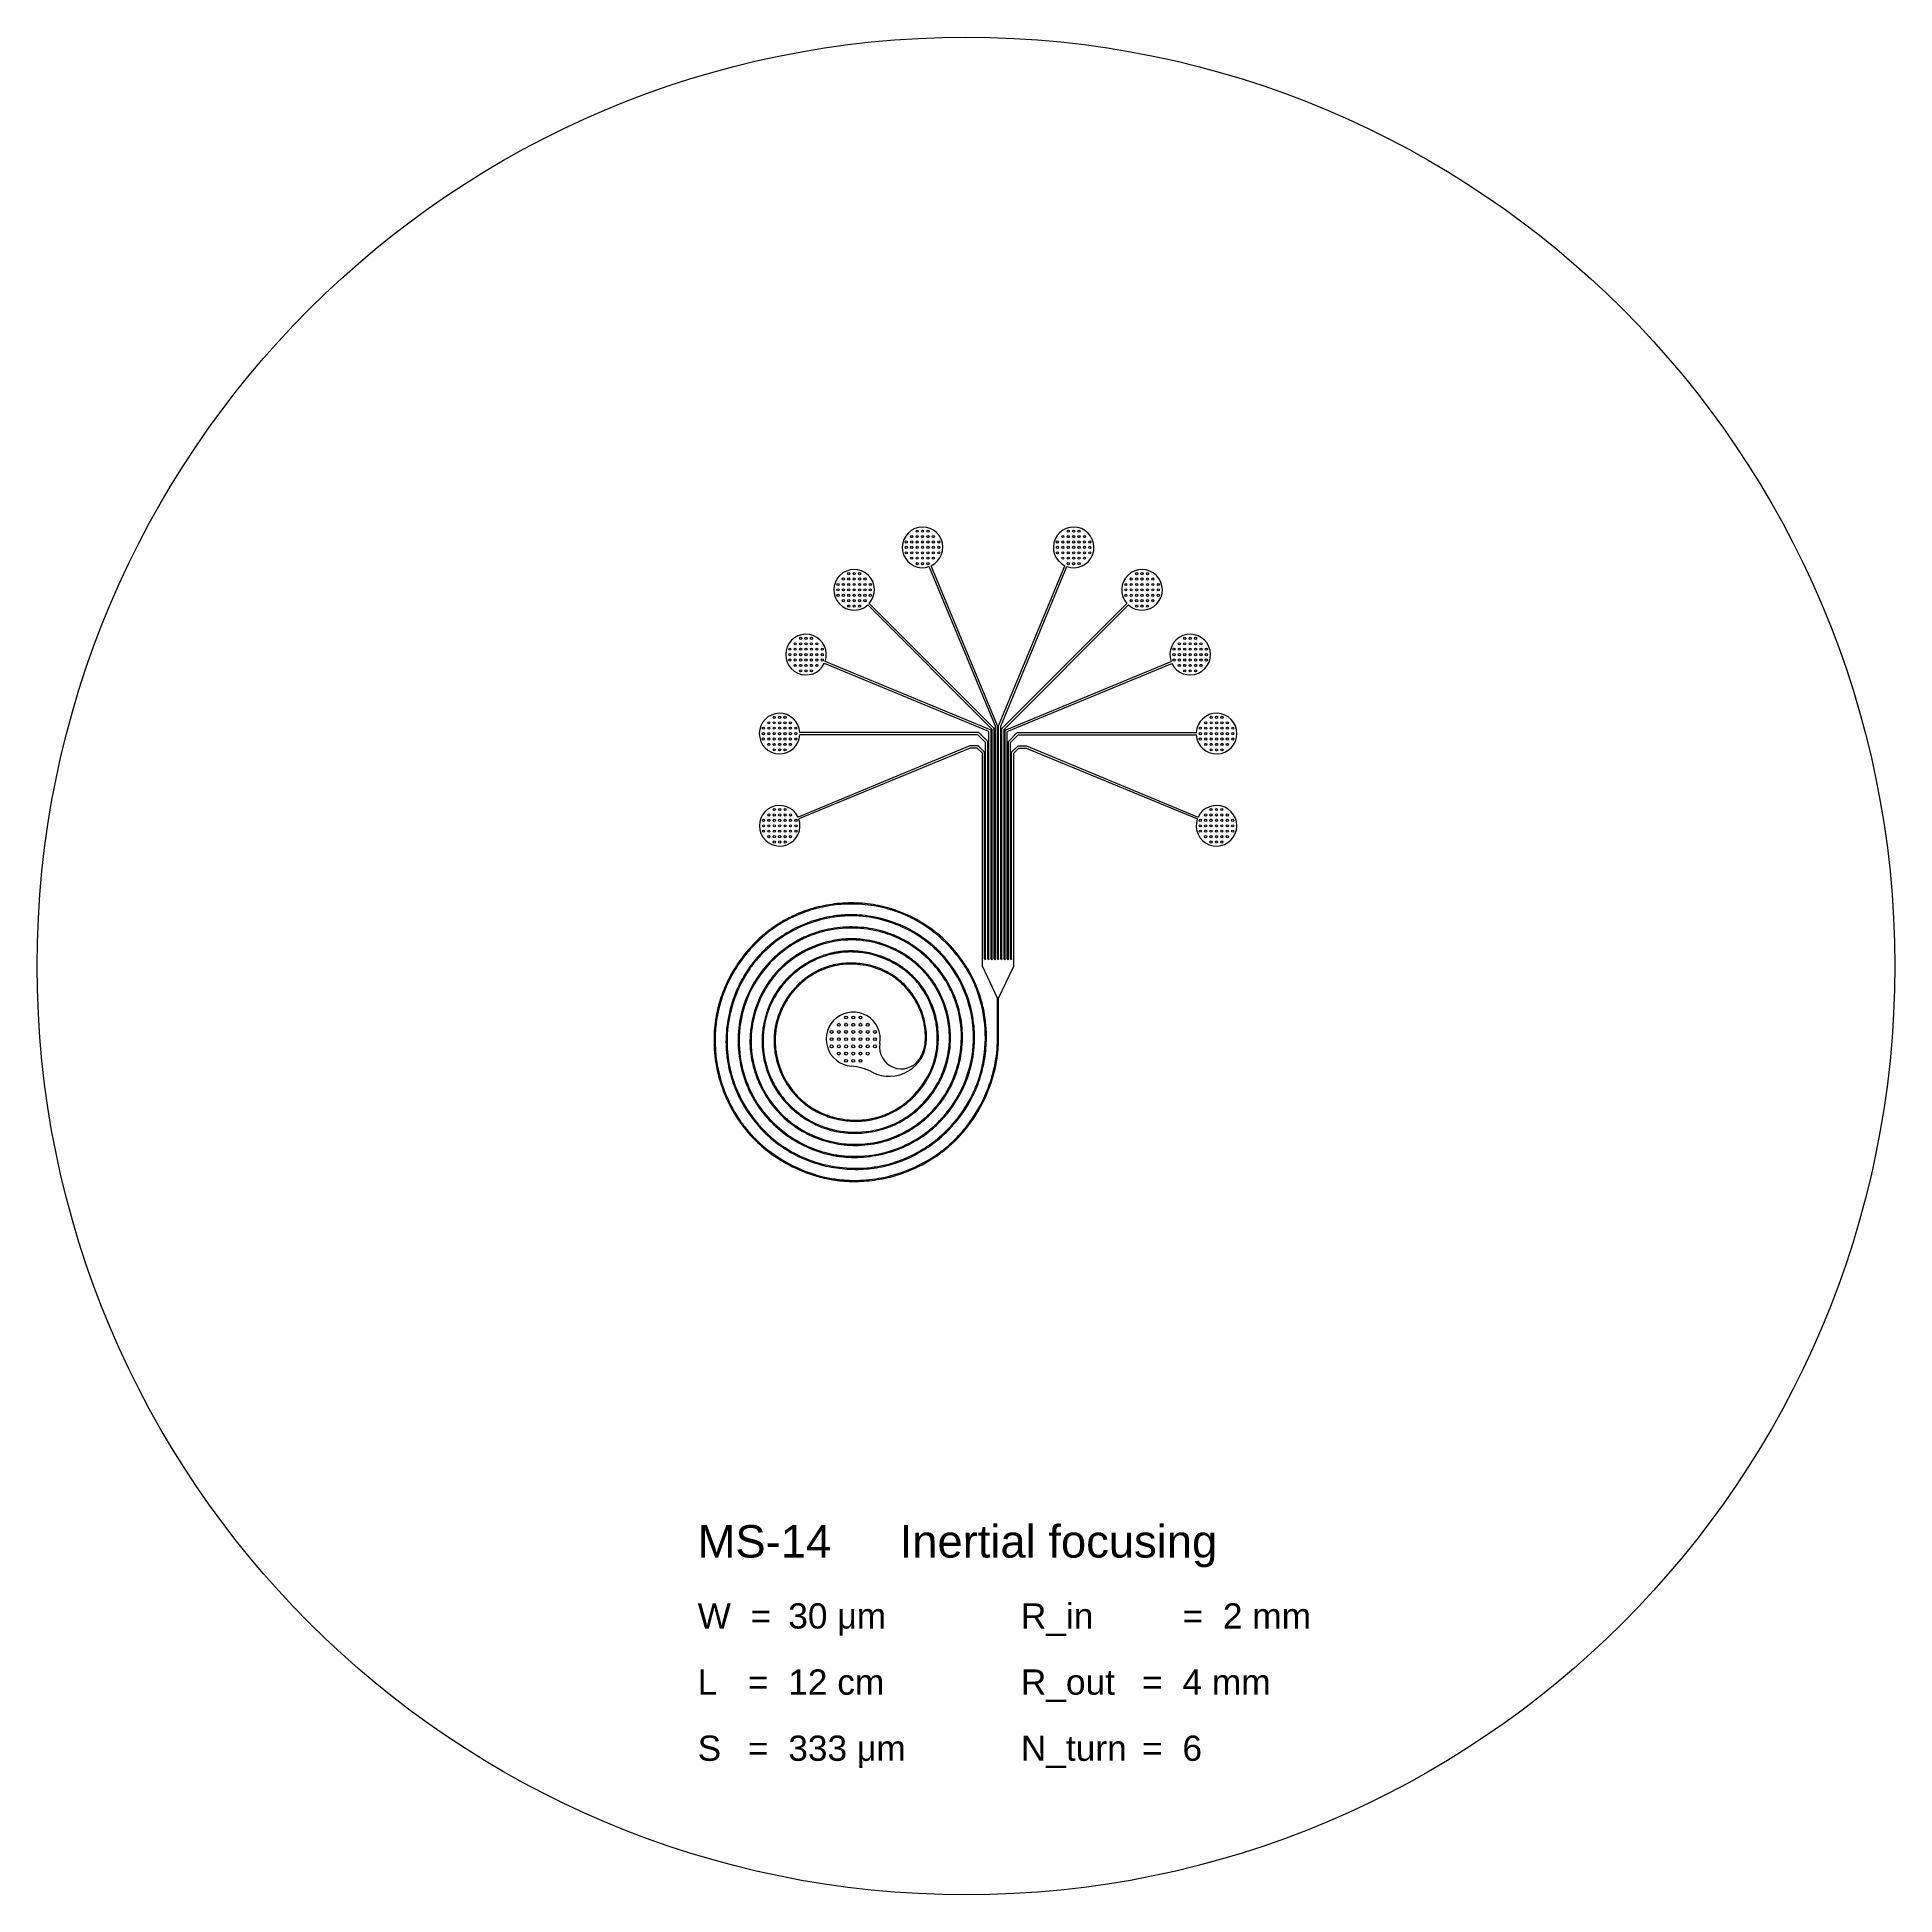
# Model space of a CAD drawing. Header units: millimetres. Extents: x 10524 to 192721, y 96213 to 283630.
# Drawn here: x 10542 to 62042, y 231730 to 283230 of the extents above; entities that cross this region are included whole.
import ezdxf

# ---------------------------------------------------------------- set-up
doc = ezdxf.new("R2010")
doc.units = ezdxf.units.MM
doc.layers.add('Clear', color=140, linetype='Continuous')
doc.layers.add('Opaque', color=30, linetype='Continuous')
doc.styles.get("Standard").update_dxf_attribs({"font": 'arial.ttf'})

msp = doc.modelspace()

# ---------------------------------------------------------------- texts
at = {"layer": 'Clear', "insert": (28853, 241980), "char_height": 280, "attachment_point": 1}
msp.add_mtext_dynamic_manual_height_columns('{\\H3.2143x;MS-14^I^IInertial focusing\\H0.83335x;\\P\\H0.53332x; \\P\\H1.75x;W  =^I 30 \\fSymbol|b0|i0|c2|p18;m\\fArial|b0|i0|c0|p34;m^I^I^I^IR_in ^I^I=^I2 mm\\H1.0714x; \\P\\H0.53332x; \\P\\H1.75x;L^I =^I 12 cm^I^I^I^IR_out ^I=^I4 mm\\H1.0714x;\\P\\H0.53332x; \\P\\H1.7501x;S ^I =^I 333 \\fSymbol|b0|i0|c2|p18;m\\fArial|b0|i0|c0|p34;m^I^I^IN_turn^I=^I6\\H1.0714x;^I}', width=17445.26, gutter_width=12.5, heights=[7318], dxfattribs=at)

# ---------------------------------------------------------------- linework, layer by layer
at = {"layer": 'Clear'}
for p, q in [((37107, 264130), (35275, 268554)), ((37167, 264142), (35330, 268577)), ((37197, 264142), (39034, 268577)), ((37257, 264130), (39090, 268554)), ((37017, 264040), (33568, 267490)), ((37077, 264065), (33610, 267532)), ((37287, 264065), (40754, 267532)), ((37347, 264040), (40797, 267490)), ((36927, 263980), (32365, 265870)), ((36987, 264021), (32388, 265926)), ((37377, 264021), (41977, 265926)), ((37437, 263980), (42000, 265870)), ((36650, 263953), (31687, 263953)), ((36625, 263893), (31687, 263893)), ((36837, 263680), (36625, 263893)), ((36897, 263705), (36650, 263953)), ((36837, 257680), (36837, 263680)), ((36897, 257680), (36897, 263705)), ((36927, 257680), (36927, 263980)), ((36987, 257680), (36987, 264021)), ((37017, 257680), (37017, 264040)), ((37077, 257680), (37077, 264065)), ((37107, 257680), (37107, 264130)), ((37167, 257680), (37167, 264142)), ((37197, 257680), (37197, 264142)), ((37257, 257680), (37257, 264130)), ((37287, 257680), (37287, 264065)), ((37347, 257680), (37347, 264040)), ((37377, 257680), (37377, 264021)), ((37437, 257680), (37437, 263980)), ((37467, 263705), (37714, 263953)), ((37467, 257680), (37467, 263705)), ((37527, 263680), (37739, 263893)), ((37527, 257680), (37527, 263680)), ((37714, 263953), (42678, 263953)), ((37739, 263893), (42678, 263893)), ((36394, 263582), (31636, 261611)), ((36406, 263522), (31659, 261556)), ((36631, 263582), (36394, 263582)), ((36606, 263522), (36406, 263522)), ((36747, 263380), (36606, 263522)), ((36807, 263405), (36631, 263582)), ((36747, 257480), (36747, 263380)), ((36807, 257680), (36807, 263405)), ((37557, 263405), (37734, 263582)), ((37557, 257680), (37557, 263405)), ((37617, 263380), (37759, 263522)), ((37617, 257480), (37617, 263380)), ((37734, 263582), (37971, 263582)), ((37759, 263522), (37959, 263522)), ((37959, 263522), (42706, 261556)), ((37971, 263582), (42729, 261611)), ((36807, 257680), (36822, 257654)), ((36837, 257680), (36822, 257654)), ((36897, 257680), (36912, 257654)), ((36927, 257680), (36912, 257654)), ((36987, 257680), (37002, 257654)), ((37017, 257680), (37002, 257654)), ((37077, 257680), (37092, 257654)), ((37107, 257680), (37092, 257654)), ((37167, 257680), (37182, 257654)), ((37197, 257680), (37182, 257654)), ((37257, 257680), (37272, 257654)), ((37287, 257680), (37272, 257654)), ((37347, 257680), (37362, 257654)), ((37377, 257680), (37362, 257654)), ((37437, 257680), (37452, 257654)), ((37467, 257680), (37452, 257654)), ((37527, 257680), (37542, 257654)), ((37557, 257680), (37542, 257654)), ((37167, 256585), (36747, 257480)), ((37197, 256585), (37617, 257480)), ((37167, 255453), (37167, 256585)), ((37197, 255453), (37197, 256585))]:
    msp.add_line(p, q, dxfattribs=at)
for centre, radius, start, end in [((35088, 269085), 563, 295.5572, 289.4428), ((39277, 269085), 563, 250.5572, 244.4428), ((33192, 267908), 563, 318.0572, 311.9428), ((41173, 267908), 563, 228.0572, 221.9428), ((31857, 266113), 563, 340.5572, 334.4428), ((42507, 266113), 563, 205.5572, 199.4428), ((31125, 263923), 563, 3.0572, 356.9428), ((43239, 263923), 563, 183.0572, 176.9428), ((31128, 261368), 563, 25.5572, 19.4428), ((43236, 261368), 563, 160.5572, 154.4428), ((33167, 255453), 750, 350.4489, 265.6857), ((34167, 255453), 1030, 242.4756, 0.013), ((34167, 255453), 1000, 325.9137, 0.0102), ((34498, 255229), 600, 170.4489, 325.9137), ((32998, 253209), 1500, 62.4756, 85.6857)]:
    msp.add_arc(centre, radius, start, end, dxfattribs=at)
for points, knots in [([(35197, 255453), (35198, 255498), (35198, 255535), (35194, 255652), (35186, 255732), (35151, 255948), (35115, 256084), (35016, 256347), (34953, 256473), (34804, 256712), (34717, 256825), (34523, 257030), (34415, 257123), (34286, 257210), (34275, 257218), (34253, 257232), (34242, 257239), (34209, 257260), (34187, 257273), (34119, 257312), (34073, 257336), (33932, 257402), (33834, 257440), (33592, 257513), (33446, 257541), (33150, 257567), (33000, 257565), (32703, 257530), (32556, 257497), (32378, 257435), (32343, 257422), (32291, 257401), (32276, 257394), (32241, 257379), (32221, 257370), (32183, 257352), (32164, 257342), (32107, 257313), (32069, 257292), (31960, 257226), (31889, 257178), (31703, 257033), (31594, 256929), (31399, 256699), (31312, 256575), (31166, 256310), (31106, 256169), (31051, 255987), (31040, 255950), (31024, 255886), (31018, 255858), (31007, 255805), (31003, 255779), (30996, 255737), (30993, 255721), (30989, 255689), (30987, 255672), (30981, 255623), (30978, 255591), (30972, 255493), (30970, 255427), (30976, 255211), (30995, 255061), (31063, 254768), (31112, 254624), (31237, 254348), (31313, 254216), (31490, 253969), (31592, 253855), (31718, 253742), (31729, 253731), (31753, 253710), (31766, 253700), (31802, 253670), (31827, 253650), (31904, 253593), (31956, 253557), (32140, 253443), (32278, 253376), (32565, 253269), (32715, 253230), (33019, 253181), (33174, 253172), (33482, 253184), (33637, 253206), (33807, 253249), (33827, 253254), (33867, 253266), (33886, 253271), (33926, 253284), (33945, 253290), (34004, 253311), (34043, 253325), (34157, 253373), (34232, 253409), (34445, 253525), (34577, 253616), (34821, 253824), (34933, 253940), (35132, 254192), (35219, 254329), (35310, 254512), (35328, 254552), (35380, 254673), (35410, 254755), (35440, 254856), (35445, 254873), (35454, 254906), (35458, 254923), (35470, 254974), (35478, 255008), (35498, 255110), (35508, 255179), (35531, 255408), (35531, 255570), (35499, 255891), (35467, 256051), (35372, 256361), (35309, 256512), (35154, 256798), (35061, 256933), (34944, 257070), (34934, 257082), (34906, 257113), (34888, 257132), (34851, 257170), (34833, 257189), (34776, 257244), (34737, 257280), (34617, 257382), (34532, 257445), (34300, 257593), (34147, 257671), (33829, 257793), (33664, 257838), (33327, 257893), (33155, 257904), (32939, 257894), (32896, 257890), (32816, 257882), (32780, 257878), (32725, 257869), (32706, 257866), (32668, 257859), (32649, 257856), (32592, 257844), (32555, 257836), (32442, 257807), (32369, 257784), (32137, 257700), (31984, 257626), (31696, 257449), (31560, 257346), (31310, 257114), (31197, 256986), (30998, 256709), (30912, 256560), (30839, 256390), (30834, 256379), (30825, 256356), (30820, 256344), (30806, 256309), (30797, 256286), (30772, 256215), (30756, 256168), (30714, 256023), (30691, 255925), (30645, 255650), (30635, 255470), (30650, 255111), (30676, 254931), (30734, 254705), (30749, 254653), (30786, 254542), (30808, 254483), (30848, 254386), (30864, 254349), (30899, 254276), (30916, 254241), (30954, 254171), (30973, 254137), (31034, 254035), (31077, 253970), (31231, 253760), (31353, 253626), (31623, 253383), (31771, 253276), (32086, 253093), (32253, 253018), (32447, 252956), (32467, 252950), (32512, 252937), (32538, 252930), (32589, 252916), (32615, 252910), (32693, 252893), (32745, 252883), (32903, 252858), (33009, 252847), (33301, 252837), (33488, 252850), (33855, 252914), (34036, 252965), (34257, 253053), (34304, 253074), (34414, 253126), (34477, 253159), (34560, 253207), (34581, 253220), (34620, 253243), (34637, 253254), (34671, 253276), (34688, 253288), (34738, 253322), (34771, 253346), (34868, 253420), (34930, 253472), (35128, 253653), (35252, 253794), (35470, 254099), (35564, 254263), (35715, 254607), (35773, 254787), (35816, 254998), (35821, 255023), (35828, 255067), (35831, 255086), (35837, 255123), (35840, 255141), (35847, 255196), (35851, 255233), (35860, 255345), (35863, 255419), (35863, 255643), (35850, 255792), (35802, 256088), (35765, 256234), (35669, 256518), (35609, 256657), (35468, 256923), (35386, 257050), (35283, 257184), (35271, 257198), (35249, 257226), (35237, 257239), (35203, 257280), (35179, 257307), (35107, 257387), (35056, 257438), (34899, 257584), (34786, 257674), (34547, 257835), (34421, 257906), (34119, 258049), (33939, 258112), (33698, 258171), (33642, 258182), (33523, 258203), (33459, 258212), (33353, 258223), (33310, 258227), (33247, 258230), (33227, 258231), (33187, 258233), (33167, 258233), (33107, 258234), (33067, 258233), (32947, 258229), (32867, 258223), (32628, 258193), (32471, 258160), (32163, 258067), (32012, 258008), (31723, 257864), (31585, 257780), (31408, 257651), (31363, 257616), (31288, 257554), (31257, 257527), (31199, 257474), (31173, 257449), (31124, 257401), (31101, 257377), (31056, 257330), (31033, 257305), (30968, 257231), (30927, 257180), (30808, 257022), (30736, 256912), (30573, 256620), (30493, 256433), (30373, 256046), (30333, 255846), (30310, 255592), (30307, 255540), (30304, 255444), (30303, 255400), (30304, 255316), (30306, 255276), (30309, 255213), (30311, 255190), (30315, 255144), (30317, 255120), (30325, 255051), (30331, 255004), (30353, 254866), (30372, 254774), (30448, 254487), (30520, 254296), (30703, 253932), (30813, 253759), (31067, 253440), (31211, 253293), (31387, 253149), (31404, 253135), (31444, 253104), (31467, 253087), (31514, 253053), (31537, 253036), (31609, 252987), (31657, 252956), (31806, 252867), (31909, 252814), (32205, 252682), (32404, 252618), (32812, 252530), (33020, 252508), (33287, 252507), (33346, 252509), (33519, 252519), (33635, 252533), (33769, 252557), (33788, 252561), (33826, 252569), (33845, 252573), (33902, 252586), (33940, 252595), (34053, 252625), (34127, 252648), (34347, 252727), (34490, 252791), (34764, 252941), (34896, 253026), (35183, 253245), (35333, 253386), (35504, 253582), (35540, 253626), (35643, 253759), (35707, 253852), (35823, 254045), (35876, 254145), (36008, 254436), (36074, 254634), (36165, 255041), (36190, 255249), (36198, 255667), (36181, 255876), (36132, 256135), (36120, 256187), (36097, 256283), (36085, 256326), (36065, 256393), (36058, 256417), (36042, 256466), (36034, 256490), (36008, 256563), (35990, 256611), (35931, 256752), (35887, 256845), (35736, 257125), (35614, 257304), (35335, 257635), (35178, 257786), (34836, 258053), (34650, 258169), (34433, 258273), (34413, 258282), (34371, 258301), (34350, 258310), (34287, 258337), (34244, 258354), (34115, 258402), (34028, 258430), (33730, 258510), (33515, 258545), (33080, 258570), (32861, 258560), (32429, 258496), (32216, 258442), (31959, 258345), (31907, 258324), (31837, 258294), (31818, 258285), (31781, 258268), (31762, 258259), (31706, 258231), (31670, 258213), (31561, 258153), (31489, 258111), (31281, 257975), (31150, 257874), (30903, 257652), (30788, 257531), (30546, 257234), (30426, 257052), (30299, 256808), (30273, 256756), (30201, 256596), (30158, 256486), (30113, 256346), (30105, 256317), (30088, 256260), (30080, 256231), (30058, 256144), (30044, 256085), (30010, 255908), (29994, 255789), (29966, 255443), (29972, 255215), (30030, 254765), (30082, 254542), (30180, 254262), (30204, 254199), (30284, 254010), (30346, 253888), (30428, 253748), (30442, 253725), (30469, 253682), (30483, 253660), (30526, 253596), (30555, 253553), (30646, 253428), (30711, 253348), (30932, 253101), (31102, 252947), (31471, 252675), (31670, 252558), (32088, 252368), (32307, 252294), (32556, 252240), (32580, 252236), (32628, 252227), (32651, 252222), (32723, 252210), (32771, 252203), (32915, 252186), (33012, 252179), (33338, 252169), (33568, 252187), (34022, 252268), (34245, 252332), (34673, 252505), (34879, 252613), (35120, 252775), (35167, 252809), (35233, 252860), (35253, 252875), (35292, 252906), (35311, 252922), (35369, 252970), (35406, 253003), (35516, 253104), (35587, 253175), (35811, 253422), (35950, 253612), (36187, 254017), (36285, 254233), (36434, 254679), (36486, 254910), (36515, 255182), (36519, 255218), (36529, 255358), (36532, 255461), (36525, 255795), (36496, 256025), (36392, 256476), (36317, 256696), (36126, 257118), (36009, 257320), (35837, 257555), (35802, 257601), (35738, 257680), (35709, 257714), (35652, 257779), (35624, 257810), (35580, 257856), (35565, 257871), (35535, 257901), (35520, 257916), (35475, 257960), (35444, 257989), (35350, 258074), (35284, 258128), (35083, 258282), (34941, 258376), (34580, 258577), (34355, 258673), (33888, 258817), (33647, 258865), (33344, 258892), (33285, 258896), (33182, 258899), (33138, 258900), (33063, 258900), (33031, 258899), (32975, 258897), (32952, 258896), (32904, 258894), (32881, 258892), (32810, 258887), (32762, 258882), (32621, 258865), (32527, 258850), (32248, 258792), (32065, 258739), (31709, 258602), (31536, 258519), (31206, 258327), (31048, 258218), (30752, 257974), (30614, 257840), (30472, 257676), (30455, 257656), (30426, 257621), (30414, 257605), (30389, 257574), (30377, 257559), (30340, 257511), (30317, 257479), (30248, 257382), (30204, 257316), (30079, 257112), (30005, 256971), (29841, 256596), (29765, 256356), (29663, 255866), (29637, 255615), (29639, 255303), (29641, 255242), (29647, 255127), (29652, 255072), (29663, 254970), (29669, 254922), (29680, 254848), (29684, 254821), (29694, 254768), (29699, 254741), (29715, 254662), (29726, 254609), (29766, 254451), (29797, 254347), (29915, 254010), (30023, 253783), (30282, 253355), (30434, 253153), (30776, 252787), (30967, 252621), (31202, 252458), (31230, 252439), (31279, 252407), (31300, 252393), (31342, 252368), (31363, 252355), (31426, 252317), (31469, 252293), (31599, 252224), (31688, 252181), (31959, 252064), (32146, 252001), (32529, 251905), (32725, 251873), (33119, 251839), (33318, 251838), (33713, 251869), (33910, 251900), (34137, 251957), (34171, 251966), (34296, 252002), (34387, 252031), (34655, 252132), (34829, 252213), (35162, 252402), (35321, 252509), (35672, 252788), (35856, 252967), (36185, 253362), (36329, 253576), (36461, 253829), (36474, 253854), (36496, 253900), (36507, 253922), (36527, 253965), (36537, 253987), (36566, 254053), (36585, 254097), (36637, 254231), (36669, 254322), (36753, 254597), (36795, 254786), (36849, 255167), (36861, 255360), (36856, 255806), (36828, 256060), (36760, 256375), (36744, 256440), (36690, 256636), (36646, 256765), (36585, 256917), (36574, 256943), (36552, 256996), (36540, 257022), (36504, 257100), (36479, 257151), (36401, 257303), (36343, 257401), (36140, 257718), (35975, 257924), (35605, 258298), (35401, 258466), (34962, 258758), (34727, 258881), (34448, 258990), (34415, 259002), (34357, 259023), (34333, 259031), (34285, 259047), (34261, 259055), (34188, 259078), (34139, 259092), (33992, 259131), (33892, 259152), (33592, 259206), (33388, 259225), (32980, 259232), (32775, 259219), (32370, 259161), (32170, 259116), (31779, 258994), (31588, 258918), (31373, 258810), (31342, 258793), (31280, 258760), (31249, 258743), (31189, 258708), (31159, 258690), (31069, 258635), (31011, 258597), (30839, 258476), (30728, 258390), (30420, 258119), (30236, 257919), (29911, 257485), (29771, 257251), (29588, 256858), (29530, 256708), (29459, 256485), (29439, 256416), (29414, 256318), (29407, 256289), (29395, 256236), (29390, 256213), (29380, 256165), (29375, 256141), (29362, 256069), (29354, 256020), (29332, 255875), (29322, 255778), (29302, 255485), (29304, 255289), (29343, 254819), (29394, 254547), (29552, 254018), (29659, 253762), (29823, 253462), (29856, 253406), (29916, 253310), (29942, 253270), (29986, 253204), (30004, 253178), (30037, 253131), (30051, 253111), (30081, 253071), (30096, 253051), (30142, 252992), (30173, 252954), (30269, 252839), (30336, 252765), (30546, 252552), (30697, 252420), (31079, 252133), (31320, 251989), (31826, 251754), (32092, 251663), (32429, 251586), (32494, 251574), (32606, 251554), (32654, 251547), (32732, 251536), (32763, 251532), (32818, 251526), (32843, 251524), (32892, 251520), (32917, 251518), (32991, 251512), (33041, 251510), (33190, 251506), (33289, 251506), (33587, 251521), (33785, 251545), (34257, 251639), (34528, 251724), (35047, 251946), (35295, 252085), (35580, 252287), (35633, 252326), (35723, 252397), (35760, 252428), (35823, 252481), (35849, 252504), (35893, 252544), (35913, 252562), (35951, 252598), (35970, 252616), (36026, 252671), (36063, 252708), (36171, 252822), (36239, 252902), (36436, 253147), (36555, 253321), (36763, 253686), (36854, 253877), (37027, 254329), (37100, 254595), (37177, 255059), (37195, 255256), (37197, 255453)], [0.00402, 0.00402, 0.00402, 0.00402, 0.058978, 0.058978, 0.176933, 0.176933, 0.382204, 0.382204, 0.587474, 0.587474, 0.792745, 0.792745, 0.998015, 0.998015, 1.016715, 1.016715, 1.035414, 1.035414, 1.072812, 1.072812, 1.147609, 1.147609, 1.297202, 1.297202, 1.508807, 1.508807, 1.720412, 1.720412, 1.932017, 1.932017, 1.985645, 1.985645, 2.00963, 2.00963, 2.039528, 2.039528, 2.069427, 2.069427, 2.129224, 2.129224, 2.248818, 2.248818, 2.458208, 2.458208, 2.667597, 2.667597, 2.876987, 2.876987, 2.929647, 2.929647, 2.968686, 2.968686, 3.004235, 3.004235, 3.02668, 3.02668, 3.049125, 3.049125, 3.094014, 3.094014, 3.183794, 3.183794, 3.388558, 3.388558, 3.593322, 3.593322, 3.798087, 3.798087, 4.002851, 4.002851, 4.024067, 4.024067, 4.045282, 4.045282, 4.087714, 4.087714, 4.172577, 4.172577, 4.376034, 4.376034, 4.579491, 4.579491, 4.782948, 4.782948, 4.986405, 4.986405, 5.013172, 5.013172, 5.040151, 5.040151, 5.067131, 5.067131, 5.12109, 5.12109, 5.229009, 5.229009, 5.436352, 5.436352, 5.643696, 5.643696, 5.851039, 5.851039, 5.907125, 5.907125, 6.019298, 6.019298, 6.041454, 6.041454, 6.063609, 6.063609, 6.107921, 6.107921, 6.196545, 6.196545, 6.401173, 6.401173, 6.6058, 6.6058, 6.810428, 6.810428, 7.015056, 7.015056, 7.034826, 7.034826, 7.067665, 7.067665, 7.100504, 7.100504, 7.166182, 7.166182, 7.297538, 7.297538, 7.508143, 7.508143, 7.718748, 7.718748, 7.929353, 7.929353, 7.983159, 7.983159, 8.02725, 8.02725, 8.050821, 8.050821, 8.074393, 8.074393, 8.121536, 8.121536, 8.215821, 8.215821, 8.421189, 8.421189, 8.626556, 8.626556, 8.831923, 8.831923, 9.037291, 9.037291, 9.052234, 9.052234, 9.067177, 9.067177, 9.097064, 9.097064, 9.156838, 9.156838, 9.276385, 9.276385, 9.489311, 9.489311, 9.702237, 9.702237, 9.765389, 9.765389, 9.840056, 9.840056, 9.888261, 9.888261, 9.934471, 9.934471, 9.980682, 9.980682, 10.073102, 10.073102, 10.284442, 10.284442, 10.495782, 10.495782, 10.707123, 10.707123, 10.730993, 10.730993, 10.761629, 10.761629, 10.792264, 10.792264, 10.853534, 10.853534, 10.976075, 10.976075, 11.189276, 11.189276, 11.402476, 11.402476, 11.460937, 11.460937, 11.541237, 11.541237, 11.569706, 11.569706, 11.592704, 11.592704, 11.615702, 11.615702, 11.661698, 11.661698, 11.75369, 11.75369, 11.964737, 11.964737, 12.175785, 12.175785, 12.386833, 12.386833, 12.415786, 12.415786, 12.436535, 12.436535, 12.457284, 12.457284, 12.498782, 12.498782, 12.581779, 12.581779, 12.747772, 12.747772, 12.913766, 12.913766, 13.079759, 13.079759, 13.245753, 13.245753, 13.265392, 13.265392, 13.285032, 13.285032, 13.324311, 13.324311, 13.40287, 13.40287, 13.559987, 13.559987, 13.717104, 13.717104, 13.923685, 13.923685, 13.985794, 13.985794, 14.054869, 14.054869, 14.101412, 14.101412, 14.122994, 14.122994, 14.144576, 14.144576, 14.18774, 14.18774, 14.274068, 14.274068, 14.446724, 14.446724, 14.61938, 14.61938, 14.792037, 14.792037, 14.852541, 14.852541, 14.896468, 14.896468, 14.935054, 14.935054, 14.969976, 14.969976, 15.004898, 15.004898, 15.074741, 15.074741, 15.214427, 15.214427, 15.427912, 15.427912, 15.641397, 15.641397, 15.695977, 15.695977, 15.74216, 15.74216, 15.783644, 15.783644, 15.808079, 15.808079, 15.832514, 15.832514, 15.881385, 15.881385, 15.979127, 15.979127, 16.190555, 16.190555, 16.401984, 16.401984, 16.613412, 16.613412, 16.636119, 16.636119, 16.665825, 16.665825, 16.695531, 16.695531, 16.754942, 16.754942, 16.873766, 16.873766, 17.086879, 17.086879, 17.299992, 17.299992, 17.359078, 17.359078, 17.477251, 17.477251, 17.496969, 17.496969, 17.516687, 17.516687, 17.556124, 17.556124, 17.634997, 17.634997, 17.792742, 17.792742, 17.950488, 17.950488, 18.15593, 18.15593, 18.212196, 18.212196, 18.324729, 18.324729, 18.437262, 18.437262, 18.644217, 18.644217, 18.851172, 18.851172, 19.058127, 19.058127, 19.11113, 19.11113, 19.154988, 19.154988, 19.180161, 19.180161, 19.205334, 19.205334, 19.255679, 19.255679, 19.356371, 19.356371, 19.567948, 19.567948, 19.779526, 19.779526, 19.991103, 19.991103, 20.013284, 20.013284, 20.035466, 20.035466, 20.079828, 20.079828, 20.168552, 20.168552, 20.378551, 20.378551, 20.58855, 20.58855, 20.798549, 20.798549, 20.851859, 20.851859, 20.871618, 20.871618, 20.891377, 20.891377, 20.930894, 20.930894, 21.00993, 21.00993, 21.168, 21.168, 21.326071, 21.326071, 21.531434, 21.531434, 21.586733, 21.586733, 21.697331, 21.697331, 21.725605, 21.725605, 21.753878, 21.753878, 21.810424, 21.810424, 21.923518, 21.923518, 22.136388, 22.136388, 22.349257, 22.349257, 22.412935, 22.412935, 22.540292, 22.540292, 22.564235, 22.564235, 22.588178, 22.588178, 22.636063, 22.636063, 22.731835, 22.731835, 22.943491, 22.943491, 23.155146, 23.155146, 23.366801, 23.366801, 23.388981, 23.388981, 23.41116, 23.41116, 23.455518, 23.455518, 23.544234, 23.544234, 23.75433, 23.75433, 23.964426, 23.964426, 24.174522, 24.174522, 24.227329, 24.227329, 24.249869, 24.249869, 24.272409, 24.272409, 24.317489, 24.317489, 24.407649, 24.407649, 24.6188, 24.6188, 24.82995, 24.82995, 25.041101, 25.041101, 25.073753, 25.073753, 25.166165, 25.166165, 25.371644, 25.371644, 25.577123, 25.577123, 25.782603, 25.782603, 25.833792, 25.833792, 25.872773, 25.872773, 25.909997, 25.909997, 25.928613, 25.928613, 25.947229, 25.947229, 25.98446, 25.98446, 26.058924, 26.058924, 26.207851, 26.207851, 26.421425, 26.421425, 26.634999, 26.634999, 26.686661, 26.686661, 26.724734, 26.724734, 26.752401, 26.752401, 26.77303, 26.77303, 26.793659, 26.793659, 26.834916, 26.834916, 26.917431, 26.917431, 27.08246, 27.08246, 27.24749, 27.24749, 27.41252, 27.41252, 27.577549, 27.577549, 27.59964, 27.59964, 27.616691, 27.616691, 27.633742, 27.633742, 27.667843, 27.667843, 27.736045, 27.736045, 27.87245, 27.87245, 28.08604, 28.08604, 28.299629, 28.299629, 28.351409, 28.351409, 28.397847, 28.397847, 28.438636, 28.438636, 28.461566, 28.461566, 28.484497, 28.484497, 28.530358, 28.530358, 28.622079, 28.622079, 28.833074, 28.833074, 29.044068, 29.044068, 29.255062, 29.255062, 29.283561, 29.283561, 29.304127, 29.304127, 29.324693, 29.324693, 29.365826, 29.365826, 29.448091, 29.448091, 29.612622, 29.612622, 29.777153, 29.777153, 29.941683, 29.941683, 30.106214, 30.106214, 30.135096, 30.135096, 30.213977, 30.213977, 30.37174, 30.37174, 30.529502, 30.529502, 30.739955, 30.739955, 30.950409, 30.950409, 30.973082, 30.973082, 30.992661, 30.992661, 31.012239, 31.012239, 31.051396, 31.051396, 31.12971, 31.12971, 31.286338, 31.286338, 31.442965, 31.442965, 31.648841, 31.648841, 31.703598, 31.703598, 31.813111, 31.813111, 31.836093, 31.836093, 31.859075, 31.859075, 31.905038, 31.905038, 31.996964, 31.996964, 32.207998, 32.207998, 32.419032, 32.419032, 32.630067, 32.630067, 32.658313, 32.658313, 32.678569, 32.678569, 32.698826, 32.698826, 32.739338, 32.739338, 32.820362, 32.820362, 32.982411, 32.982411, 33.14446, 33.14446, 33.306509, 33.306509, 33.468559, 33.468559, 33.496234, 33.496234, 33.523782, 33.523782, 33.55133, 33.55133, 33.606426, 33.606426, 33.716618, 33.716618, 33.929014, 33.929014, 34.141409, 34.141409, 34.267388, 34.267388, 34.32352, 34.32352, 34.34652, 34.34652, 34.365537, 34.365537, 34.384553, 34.384553, 34.422586, 34.422586, 34.498651, 34.498651, 34.650782, 34.650782, 34.864335, 34.864335, 35.077889, 35.077889, 35.128147, 35.128147, 35.164997, 35.164997, 35.189341, 35.189341, 35.208507, 35.208507, 35.227673, 35.227673, 35.266005, 35.266005, 35.342669, 35.342669, 35.495998, 35.495998, 35.709538, 35.709538, 35.923078, 35.923078, 35.973221, 35.973221, 36.010112, 36.010112, 36.033403, 36.033403, 36.052299, 36.052299, 36.071195, 36.071195, 36.108986, 36.108986, 36.18457, 36.18457, 36.335736, 36.335736, 36.549314, 36.549314, 36.762891, 36.762891, 36.812794, 36.812794, 36.849238, 36.849238, 36.874837, 36.874837, 36.894541, 36.894541, 36.914245, 36.914245, 36.953654, 36.953654, 37.032471, 37.032471, 37.190105, 37.190105, 37.347739, 37.347739, 37.552589, 37.552589, 37.699112, 37.699112, 37.699112, 37.699112]), ([(35167, 255453), (35168, 255493), (35168, 255532), (35164, 255650), (35156, 255728), (35109, 256024), (35037, 256237), (34831, 256632), (34697, 256814), (34504, 257000), (34472, 257029), (34415, 257077), (34391, 257096), (34346, 257131), (34325, 257146), (34290, 257171), (34277, 257181), (34249, 257199), (34235, 257208), (34188, 257238), (34154, 257258), (34052, 257314), (33981, 257347), (33710, 257457), (33499, 257507), (33069, 257542), (32851, 257528), (32597, 257471), (32555, 257460), (32470, 257435), (32428, 257421), (32353, 257394), (32320, 257381), (32274, 257361), (32259, 257354), (32230, 257341), (32216, 257334), (32188, 257321), (32174, 257314), (32132, 257292), (32104, 257277), (32022, 257229), (31969, 257195), (31814, 257086), (31717, 257003), (31538, 256822), (31457, 256724), (31311, 256514), (31247, 256402), (31140, 256169), (31097, 256048), (31053, 255878), (31043, 255832), (31031, 255766), (31028, 255747), (31022, 255707), (31019, 255688), (31014, 255648), (31012, 255628), (31006, 255569), (31004, 255529), (31000, 255410), (31001, 255330), (31024, 255040), (31071, 254831), (31222, 254432), (31326, 254242), (31482, 254035), (31510, 254000), (31587, 253910), (31638, 253857), (31710, 253789), (31729, 253771), (31764, 253741), (31779, 253728), (31809, 253703), (31824, 253691), (31871, 253654), (31903, 253631), (32001, 253563), (32068, 253522), (32298, 253397), (32470, 253329), (32825, 253236), (33009, 253210), (33377, 253203), (33562, 253222), (33771, 253271), (33799, 253278), (33852, 253293), (33877, 253300), (33925, 253315), (33949, 253323), (34021, 253349), (34069, 253368), (34209, 253430), (34300, 253477), (34618, 253672), (34825, 253855), (35167, 254282), (35301, 254525), (35394, 254807), (35400, 254828), (35411, 254865), (35416, 254881), (35425, 254914), (35429, 254930), (35441, 254979), (35448, 255012), (35468, 255111), (35478, 255178), (35499, 255379), (35501, 255515), (35482, 255786), (35462, 255920), (35351, 256381), (35203, 256695), (34976, 256985), (34959, 257006), (34930, 257041), (34918, 257054), (34888, 257088), (34871, 257107), (34835, 257144), (34817, 257163), (34759, 257220), (34718, 257257), (34591, 257364), (34502, 257429), (34220, 257606), (34016, 257699), (33590, 257828), (33367, 257864), (33097, 257869), (33050, 257869), (32935, 257864), (32867, 257858), (32778, 257847), (32757, 257844), (32718, 257838), (32701, 257835), (32668, 257829), (32651, 257826), (32601, 257815), (32567, 257808), (32468, 257783), (32402, 257763), (32208, 257696), (32082, 257640), (31707, 257434), (31475, 257249), (31239, 256982), (31198, 256933), (31083, 256781), (31014, 256673), (30926, 256507), (30899, 256453), (30865, 256375), (30856, 256353), (30837, 256307), (30828, 256284), (30803, 256215), (30788, 256168), (30745, 256026), (30723, 255930), (30663, 255580), (30658, 255320), (30711, 254924), (30741, 254786), (30796, 254605), (30811, 254561), (30841, 254481), (30855, 254446), (30880, 254388), (30890, 254365), (30910, 254322), (30920, 254301), (30940, 254261), (30951, 254241), (30983, 254180), (31005, 254141), (31099, 253987), (31178, 253879), (31445, 253565), (31659, 253382), (31950, 253206), (32003, 253176), (32166, 253093), (32278, 253045), (32425, 252995), (32456, 252985), (32515, 252967), (32543, 252960), (32599, 252945), (32628, 252938), (32726, 252916), (32796, 252904), (33009, 252876), (33153, 252869), (33596, 252883), (33894, 252943), (34225, 253073), (34276, 253094), (34377, 253141), (34427, 253167), (34513, 253214), (34549, 253235), (34608, 253272), (34631, 253286), (34677, 253316), (34699, 253332), (34766, 253379), (34809, 253412), (34936, 253515), (35016, 253589), (35255, 253839), (35396, 254032), (35624, 254449), (35711, 254673), (35774, 254943), (35782, 254980), (35796, 255052), (35801, 255086), (35811, 255154), (35815, 255189), (35826, 255292), (35831, 255361), (35836, 255568), (35828, 255707), (35762, 256208), (35641, 256562), (35409, 256956), (35359, 257031), (35284, 257133), (35262, 257161), (35217, 257218), (35193, 257245), (35146, 257300), (35121, 257327), (35046, 257405), (34994, 257456), (34831, 257601), (34715, 257689), (34344, 257925), (34071, 258045), (33729, 258133), (33674, 258145), (33506, 258177), (33392, 258192), (33253, 258200), (33228, 258201), (33177, 258203), (33152, 258203), (33076, 258203), (33025, 258202), (32873, 258194), (32772, 258182), (32359, 258113), (32055, 258007), (31714, 257820), (31654, 257784), (31477, 257669), (31365, 257583), (31232, 257464), (31205, 257439), (31159, 257393), (31139, 257374), (31101, 257334), (31082, 257314), (31045, 257273), (31027, 257253), (30974, 257190), (30939, 257147), (30840, 257014), (30778, 256922), (30588, 256595), (30486, 256343), (30354, 255821), (30325, 255550), (30337, 255256), (30338, 255232), (30341, 255185), (30343, 255161), (30348, 255113), (30350, 255089), (30359, 255018), (30366, 254971), (30391, 254830), (30412, 254736), (30503, 254413), (30597, 254190), (30836, 253773), (30982, 253578), (31188, 253366), (31227, 253328), (31298, 253263), (31329, 253236), (31382, 253191), (31403, 253174), (31446, 253140), (31467, 253124), (31509, 253093), (31531, 253077), (31601, 253028), (31651, 252996), (31802, 252904), (31907, 252848), (32299, 252672), (32604, 252589), (32993, 252546), (33071, 252541), (33305, 252534), (33462, 252542), (33657, 252568), (33696, 252575), (33761, 252586), (33787, 252591), (33839, 252602), (33865, 252608), (33942, 252626), (33994, 252640), (34147, 252686), (34247, 252722), (34600, 252871), (34840, 253014), (35273, 253361), (35466, 253564), (35663, 253843), (35697, 253895), (35741, 253966), (35751, 253984), (35772, 254019), (35782, 254037), (35812, 254090), (35831, 254127), (35886, 254237), (35919, 254311), (36028, 254586), (36086, 254793), (36142, 255128), (36156, 255252), (36175, 255681), (36144, 255987), (36055, 256321), (36044, 256360), (36020, 256438), (36007, 256477), (35979, 256553), (35965, 256592), (35919, 256705), (35885, 256779), (35775, 256998), (35689, 257137), (35352, 257601), (35045, 257886), (34633, 258136), (34571, 258170), (34467, 258224), (34425, 258244), (34339, 258283), (34296, 258301), (34209, 258335), (34165, 258352), (34032, 258397), (33942, 258424), (33593, 258508), (33327, 258537), (32795, 258528), (32529, 258490), (32216, 258403), (32160, 258386), (32064, 258353), (32023, 258338), (31942, 258306), (31901, 258289), (31838, 258261), (31815, 258251), (31769, 258229), (31746, 258217), (31677, 258183), (31633, 258159), (31500, 258083), (31413, 258028), (31163, 257850), (31008, 257714), (30601, 257285), (30384, 256955), (30207, 256527), (30181, 256458), (30149, 256360), (30141, 256334), (30125, 256281), (30118, 256254), (30093, 256163), (30078, 256098), (30039, 255903), (30021, 255770), (29990, 255336), (30012, 255032), (30137, 254438), (30241, 254150), (30401, 253854), (30417, 253827), (30447, 253775), (30462, 253750), (30492, 253702), (30507, 253678), (30553, 253608), (30586, 253561), (30686, 253426), (30758, 253339), (31020, 253055), (31230, 252877), (31690, 252577), (31939, 252456), (32256, 252349), (32313, 252332), (32414, 252304), (32458, 252293), (32530, 252277), (32557, 252271), (32613, 252260), (32641, 252254), (32698, 252245), (32726, 252240), (32811, 252228), (32867, 252222), (33038, 252207), (33152, 252203), (33580, 252211), (33894, 252262), (34497, 252450), (34785, 252587), (35081, 252785), (35114, 252808), (35171, 252850), (35195, 252868), (35243, 252905), (35267, 252925), (35314, 252963), (35338, 252983), (35407, 253043), (35452, 253085), (35583, 253213), (35666, 253304), (35943, 253643), (36109, 253917), (36358, 254501), (36442, 254810), (36484, 255168), (36488, 255210), (36496, 255318), (36499, 255385), (36501, 255518), (36500, 255585), (36490, 255785), (36476, 255918), (36400, 256363), (36303, 256670), (36027, 257246), (35849, 257515), (35614, 257775), (35594, 257797), (35556, 257837), (35538, 257855), (35503, 257890), (35485, 257908), (35431, 257960), (35395, 257993), (35282, 258092), (35204, 258154), (34961, 258330), (34789, 258433), (34155, 258741), (33652, 258864), (33099, 258870), (33054, 258870), (32981, 258868), (32953, 258866), (32864, 258861), (32803, 258856), (32619, 258836), (32498, 258815), (32063, 258717), (31757, 258601), (31187, 258291), (30923, 258096), (30644, 257821), (30599, 257774), (30522, 257688), (30490, 257651), (30443, 257594), (30428, 257575), (30397, 257536), (30382, 257516), (30336, 257456), (30307, 257415), (30223, 257291), (30170, 257205), (30023, 256943), (29940, 256759), (29744, 256205), (29674, 255819), (29668, 255364), (29669, 255296), (29675, 255165), (29679, 255100), (29691, 254985), (29698, 254934), (29709, 254854), (29714, 254825), (29730, 254733), (29743, 254670), (29788, 254481), (29824, 254357), (29987, 253904), (30155, 253589), (30577, 253020), (30830, 252765), (31159, 252523), (31203, 252492), (31285, 252438), (31323, 252414), (31399, 252368), (31438, 252345), (31555, 252280), (31635, 252240), (31878, 252128), (32047, 252066), (32712, 251874), (33237, 251836), (33866, 251927), (33984, 251950), (34127, 251986), (34153, 251993), (34201, 252006), (34222, 252012), (34265, 252025), (34286, 252031), (34349, 252051), (34391, 252066), (34516, 252111), (34598, 252144), (34841, 252253), (34997, 252338), (35476, 252645), (35773, 252909), (36068, 253270), (36113, 253329), (36243, 253509), (36322, 253634), (36410, 253797), (36428, 253830), (36462, 253897), (36478, 253931), (36509, 253998), (36524, 254032), (36568, 254134), (36595, 254203), (36669, 254414), (36710, 254557), (36816, 255037), (36843, 255383), (36803, 256071), (36736, 256413), (36608, 256774), (36596, 256809), (36572, 256870), (36561, 256896), (36539, 256948), (36528, 256974), (36505, 257026), (36493, 257051), (36457, 257128), (36432, 257178), (36352, 257328), (36294, 257425), (36065, 257771), (35867, 258004), (35422, 258416), (35174, 258596), (34849, 258776), (34789, 258807), (34629, 258884), (34529, 258927), (34399, 258976), (34372, 258986), (34317, 259005), (34290, 259014), (34235, 259032), (34207, 259040), (34124, 259065), (34069, 259080), (33901, 259121), (33787, 259142), (33444, 259193), (33212, 259205), (32783, 259189), (32585, 259166), (32298, 259111), (32205, 259089), (31930, 259014), (31750, 258951), (31508, 258843), (31441, 258811), (31347, 258762), (31320, 258748), (31269, 258720), (31246, 258707), (31201, 258680), (31178, 258667), (31111, 258625), (31067, 258597), (30936, 258509), (30851, 258446), (30604, 258248), (30451, 258102), (30035, 257637), (29809, 257284), (29615, 256838), (29588, 256771), (29513, 256567), (29471, 256428), (29428, 256247), (29419, 256208), (29403, 256128), (29396, 256088), (29375, 255967), (29364, 255886), (29339, 255642), (29333, 255479), (29349, 254899), (29427, 254484), (29598, 254007), (29631, 253924), (29739, 253677), (29822, 253518), (29955, 253303), (29996, 253242), (30057, 253154), (30077, 253127), (30117, 253074), (30137, 253047), (30199, 252969), (30242, 252917), (30374, 252767), (30468, 252671), (30848, 252321), (31169, 252102), (31861, 251764), (32232, 251644), (32654, 251577), (32696, 251571), (32766, 251562), (32795, 251559), (32854, 251553), (32883, 251550), (32941, 251546), (32970, 251544), (33058, 251539), (33117, 251537), (33292, 251536), (33410, 251541), (33761, 251570), (33993, 251610), (34729, 251806), (35213, 252041), (35706, 252421), (35778, 252481), (35872, 252565), (35895, 252586), (35965, 252652), (36010, 252697), (36143, 252835), (36227, 252932), (36539, 253330), (36730, 253661), (37058, 254468), (37161, 254958), (37167, 255453)], [0.000178, 0.000178, 0.000178, 0.000178, 0.05899, 0.05899, 0.176971, 0.176971, 0.506821, 0.506821, 0.836671, 0.836671, 0.900274, 0.900274, 0.945471, 0.945471, 0.983631, 0.983631, 1.008047, 1.008047, 1.032463, 1.032463, 1.089369, 1.089369, 1.203182, 1.203182, 1.514125, 1.514125, 1.825068, 1.825068, 1.887574, 1.887574, 1.951446, 1.951446, 2.001378, 2.001378, 2.023816, 2.023816, 2.046254, 2.046254, 2.068692, 2.068692, 2.113568, 2.113568, 2.203319, 2.203319, 2.382822, 2.382822, 2.562325, 2.562325, 2.741828, 2.741828, 2.921331, 2.921331, 2.986829, 2.986829, 3.014408, 3.014408, 3.041988, 3.041988, 3.069568, 3.069568, 3.124728, 3.124728, 3.235047, 3.235047, 3.527663, 3.527663, 3.820278, 3.820278, 3.881713, 3.881713, 3.981328, 3.981328, 4.016645, 4.016645, 4.04344, 4.04344, 4.070235, 4.070235, 4.123826, 4.123826, 4.231007, 4.231007, 4.477185, 4.477185, 4.723364, 4.723364, 4.969543, 4.969543, 5.008134, 5.008134, 5.041869, 5.041869, 5.075604, 5.075604, 5.143074, 5.143074, 5.278014, 5.278014, 5.634724, 5.634724, 5.991434, 5.991434, 6.019803, 6.019803, 6.041565, 6.041565, 6.063326, 6.063326, 6.106849, 6.106849, 6.193894, 6.193894, 6.367984, 6.367984, 6.542074, 6.542074, 6.974216, 6.974216, 7.008767, 7.008767, 7.031772, 7.031772, 7.064689, 7.064689, 7.097605, 7.097605, 7.167331, 7.167331, 7.306783, 7.306783, 7.585091, 7.585091, 7.863398, 7.863398, 7.921906, 7.921906, 8.006164, 8.006164, 8.033018, 8.033018, 8.054145, 8.054145, 8.075273, 8.075273, 8.117527, 8.117527, 8.202037, 8.202037, 8.371057, 8.371057, 8.728214, 8.728214, 8.805703, 8.805703, 8.960681, 8.960681, 9.033748, 9.033748, 9.063527, 9.063527, 9.093305, 9.093305, 9.152862, 9.152862, 9.271977, 9.271977, 9.58035, 9.58035, 9.749374, 9.749374, 9.80555, 9.80555, 9.850305, 9.850305, 9.88029, 9.88029, 9.907308, 9.907308, 9.934325, 9.934325, 9.98836, 9.98836, 10.147251, 10.147251, 10.475218, 10.475218, 10.546675, 10.546675, 10.689588, 10.689588, 10.727573, 10.727573, 10.761565, 10.761565, 10.795557, 10.795557, 10.878954, 10.878954, 11.045746, 11.045746, 11.392673, 11.392673, 11.455818, 11.455818, 11.520842, 11.520842, 11.569002, 11.569002, 11.600211, 11.600211, 11.631419, 11.631419, 11.693836, 11.693836, 11.81867, 11.81867, 12.08873, 12.08873, 12.35879, 12.35879, 12.401871, 12.401871, 12.440856, 12.440856, 12.479842, 12.479842, 12.557812, 12.557812, 12.713754, 12.713754, 13.123688, 13.123688, 13.223652, 13.223652, 13.263828, 13.263828, 13.304003, 13.304003, 13.344178, 13.344178, 13.424529, 13.424529, 13.585231, 13.585231, 13.909472, 13.909472, 13.971889, 13.971889, 14.096725, 14.096725, 14.124392, 14.124392, 14.15206, 14.15206, 14.207395, 14.207395, 14.318066, 14.318066, 14.662341, 14.662341, 14.73819, 14.73819, 14.889889, 14.889889, 14.92992, 14.92992, 14.959498, 14.959498, 14.989077, 14.989077, 15.018655, 15.018655, 15.077812, 15.077812, 15.196125, 15.196125, 15.482561, 15.482561, 15.768997, 15.768997, 15.794245, 15.794245, 15.819493, 15.819493, 15.844742, 15.844742, 15.895238, 15.895238, 15.996231, 15.996231, 16.248583, 16.248583, 16.500936, 16.500936, 16.557866, 16.557866, 16.600914, 16.600914, 16.629812, 16.629812, 16.657293, 16.657293, 16.684773, 16.684773, 16.746306, 16.746306, 16.86937, 16.86937, 17.191885, 17.191885, 17.272365, 17.272365, 17.433325, 17.433325, 17.473779, 17.473779, 17.501031, 17.501031, 17.528282, 17.528282, 17.582785, 17.582785, 17.691791, 17.691791, 17.973724, 17.973724, 18.255658, 18.255658, 18.318761, 18.318761, 18.339402, 18.339402, 18.360042, 18.360042, 18.401323, 18.401323, 18.483885, 18.483885, 18.698731, 18.698731, 18.824239, 18.824239, 19.128098, 19.128098, 19.168588, 19.168588, 19.209078, 19.209078, 19.249568, 19.249568, 19.330547, 19.330547, 19.492507, 19.492507, 19.897402, 19.897402, 19.966351, 19.966351, 20.012286, 20.012286, 20.058221, 20.058221, 20.104156, 20.104156, 20.196026, 20.196026, 20.454743, 20.454743, 20.713461, 20.713461, 20.769729, 20.769729, 20.811972, 20.811972, 20.854225, 20.854225, 20.878856, 20.878856, 20.903487, 20.903487, 20.952748, 20.952748, 21.051272, 21.051272, 21.248318, 21.248318, 21.619296, 21.619296, 21.69024, 21.69024, 21.716636, 21.716636, 21.743033, 21.743033, 21.806312, 21.806312, 21.932872, 21.932872, 22.219075, 22.219075, 22.505279, 22.505279, 22.535152, 22.535152, 22.561744, 22.561744, 22.588337, 22.588337, 22.641166, 22.641166, 22.746823, 22.746823, 23.002401, 23.002401, 23.257979, 23.257979, 23.313355, 23.313355, 23.355049, 23.355049, 23.381448, 23.381448, 23.407848, 23.407848, 23.434247, 23.434247, 23.487046, 23.487046, 23.592644, 23.592644, 23.882383, 23.882383, 24.172122, 24.172122, 24.20858, 24.20858, 24.236468, 24.236468, 24.264356, 24.264356, 24.292244, 24.292244, 24.34802, 24.34802, 24.459571, 24.459571, 24.747101, 24.747101, 25.034631, 25.034631, 25.072256, 25.072256, 25.132285, 25.132285, 25.192314, 25.192314, 25.312371, 25.312371, 25.597725, 25.597725, 25.883079, 25.883079, 25.909849, 25.909849, 25.932001, 25.932001, 25.954153, 25.954153, 25.998458, 25.998458, 26.087068, 26.087068, 26.264286, 26.264286, 26.710279, 26.710279, 26.749946, 26.749946, 26.774324, 26.774324, 26.82821, 26.82821, 26.935983, 26.935983, 27.218717, 27.218717, 27.501451, 27.501451, 27.55852, 27.55852, 27.600843, 27.600843, 27.622519, 27.622519, 27.644195, 27.644195, 27.687547, 27.687547, 27.774252, 27.774252, 27.94766, 27.94766, 28.28033, 28.28033, 28.338305, 28.338305, 28.393487, 28.393487, 28.43755, 28.43755, 28.462426, 28.462426, 28.517601, 28.517601, 28.627949, 28.627949, 28.928571, 28.928571, 29.229192, 29.229192, 29.274581, 29.274581, 29.312253, 29.312253, 29.349925, 29.349925, 29.42527, 29.42527, 29.575958, 29.575958, 30.007358, 30.007358, 30.107453, 30.107453, 30.130355, 30.130355, 30.148803, 30.148803, 30.167251, 30.167251, 30.204147, 30.204147, 30.277939, 30.277939, 30.425523, 30.425523, 30.750424, 30.750424, 30.81142, 30.81142, 30.933412, 30.933412, 30.964529, 30.964529, 30.995086, 30.995086, 31.025642, 31.025642, 31.086755, 31.086755, 31.20898, 31.20898, 31.49065, 31.49065, 31.772321, 31.772321, 31.802681, 31.802681, 31.825631, 31.825631, 31.848581, 31.848581, 31.871532, 31.871532, 31.917432, 31.917432, 32.009232, 32.009232, 32.254569, 32.254569, 32.499906, 32.499906, 32.554375, 32.554375, 32.642687, 32.642687, 32.665857, 32.665857, 32.689027, 32.689027, 32.712197, 32.712197, 32.758538, 32.758538, 32.851219, 32.851219, 33.036582, 33.036582, 33.194738, 33.194738, 33.270478, 33.270478, 33.421958, 33.421958, 33.481221, 33.481221, 33.506138, 33.506138, 33.527026, 33.527026, 33.547915, 33.547915, 33.589692, 33.589692, 33.673246, 33.673246, 33.840354, 33.840354, 34.16665, 34.16665, 34.223599, 34.223599, 34.337497, 34.337497, 34.369509, 34.369509, 34.40152, 34.40152, 34.465544, 34.465544, 34.593591, 34.593591, 34.919067, 34.919067, 34.988805, 34.988805, 35.12828, 35.12828, 35.185432, 35.185432, 35.211308, 35.211308, 35.237184, 35.237184, 35.288936, 35.288936, 35.392441, 35.392441, 35.689281, 35.689281, 35.98612, 35.98612, 36.018143, 36.018143, 36.040601, 36.040601, 36.063059, 36.063059, 36.085516, 36.085516, 36.130432, 36.130432, 36.220262, 36.220262, 36.399923, 36.399923, 36.801535, 36.801535, 36.872877, 36.872877, 36.896959, 36.896959, 36.945397, 36.945397, 37.042275, 37.042275, 37.328106, 37.328106, 37.699112, 37.699112, 37.699112, 37.699112])]:
    msp.add_open_spline(points, degree=3, knots=knots, dxfattribs=at)
at = {"layer": 'Opaque'}
for centre, radius in [((36292, 257480), 25750), ((34788, 269385), 30), ((34938, 269535), 30), ((34938, 269385), 30), ((35088, 269535), 30), ((35088, 269385), 30), ((35238, 269535), 30), ((35238, 269385), 30), ((35388, 269385), 30), ((38977, 269385), 30), ((39127, 269535), 30), ((39127, 269385), 30), ((39277, 269535), 30), ((39277, 269385), 30), ((39427, 269535), 30), ((39427, 269385), 30), ((39577, 269385), 30), ((34638, 269235), 30), ((34638, 269085), 30), ((34638, 268935), 30), ((34788, 269235), 30), ((34788, 269085), 30), ((34788, 268935), 30), ((34938, 269235), 30), ((34938, 269085), 30), ((34938, 268935), 30), ((35088, 269235), 30), ((35088, 269085), 30), ((35088, 268935), 30), ((35238, 269235), 30), ((35238, 269085), 30), ((35238, 268935), 30), ((35388, 269235), 30), ((35388, 269085), 30), ((35388, 268935), 30), ((35538, 269235), 30), ((35538, 269085), 30), ((35538, 268935), 30), ((38827, 269235), 30), ((38827, 269085), 30), ((38827, 268935), 30), ((38977, 269235), 30), ((38977, 269085), 30), ((38977, 268935), 30), ((39127, 269235), 30), ((39127, 269085), 30), ((39127, 268935), 30), ((39277, 269235), 30), ((39277, 269085), 30), ((39277, 268935), 30), ((39427, 269235), 30), ((39427, 269085), 30), ((39427, 268935), 30), ((39577, 269235), 30), ((39577, 269085), 30), ((39577, 268935), 30), ((39727, 269235), 30), ((39727, 269085), 30), ((39727, 268935), 30), ((33042, 268358), 30), ((33192, 268358), 30), ((33342, 268358), 30), ((34788, 268785), 30), ((34938, 268785), 30), ((34938, 268635), 30), ((35088, 268785), 30), ((35088, 268635), 30), ((35238, 268785), 30), ((35238, 268635), 30), ((35388, 268785), 30), ((38977, 268785), 30), ((39127, 268785), 30), ((39127, 268635), 30), ((39277, 268785), 30), ((39277, 268635), 30), ((39427, 268785), 30), ((39427, 268635), 30), ((39577, 268785), 30), ((41023, 268358), 30), ((41173, 268358), 30), ((41323, 268358), 30), ((32742, 268058), 30), ((32742, 267908), 30), ((32892, 268208), 30), ((32892, 268058), 30), ((32892, 267908), 30), ((33042, 268208), 30), ((33042, 268058), 30), ((33042, 267908), 30), ((33192, 268208), 30), ((33192, 268058), 30), ((33192, 267908), 30), ((33342, 268208), 30), ((33342, 268058), 30), ((33342, 267908), 30), ((33492, 268208), 30), ((33492, 268058), 30), ((33492, 267908), 30), ((33642, 268058), 30), ((33642, 267908), 30), ((40723, 268058), 30), ((40723, 267908), 30), ((40873, 268208), 30), ((40873, 268058), 30), ((40873, 267908), 30), ((41023, 268208), 30), ((41023, 268058), 30), ((41023, 267908), 30), ((41173, 268208), 30), ((41173, 268058), 30), ((41173, 267908), 30), ((41323, 268208), 30), ((41323, 268058), 30), ((41323, 267908), 30), ((41473, 268208), 30), ((41473, 268058), 30), ((41473, 267908), 30), ((41623, 268058), 30), ((41623, 267908), 30), ((32742, 267758), 30), ((32892, 267758), 30), ((32892, 267608), 30), ((33042, 267758), 30), ((33042, 267608), 30), ((33042, 267458), 30), ((33192, 267758), 30), ((33192, 267608), 30), ((33192, 267458), 30), ((33342, 267758), 30), ((33342, 267608), 30), ((33342, 267458), 30), ((33492, 267758), 30), ((33492, 267608), 30), ((33642, 267758), 30), ((40723, 267758), 30), ((40873, 267758), 30), ((40873, 267608), 30), ((41023, 267758), 30), ((41023, 267608), 30), ((41023, 267458), 30), ((41173, 267758), 30), ((41173, 267608), 30), ((41173, 267458), 30), ((41323, 267758), 30), ((41323, 267608), 30), ((41323, 267458), 30), ((41473, 267758), 30), ((41473, 267608), 30), ((41623, 267758), 30), ((31407, 266263), 30), ((31557, 266413), 30), ((31557, 266263), 30), ((31707, 266563), 30), ((31707, 266413), 30), ((31707, 266263), 30), ((31857, 266563), 30), ((31857, 266413), 30), ((31857, 266263), 30), ((32007, 266563), 30), ((32007, 266413), 30), ((32007, 266263), 30), ((32157, 266413), 30), ((32157, 266263), 30), ((32307, 266263), 30), ((42057, 266263), 30), ((42207, 266413), 30), ((42207, 266263), 30), ((42357, 266563), 30), ((42357, 266413), 30), ((42357, 266263), 30), ((42507, 266563), 30), ((42507, 266413), 30), ((42507, 266263), 30), ((42657, 266563), 30), ((42657, 266413), 30), ((42657, 266263), 30), ((42807, 266413), 30), ((42807, 266263), 30), ((42957, 266263), 30), ((31407, 266113), 30), ((31407, 265963), 30), ((31557, 266113), 30), ((31557, 265963), 30), ((31557, 265813), 30), ((31707, 266113), 30), ((31707, 265963), 30), ((31707, 265813), 30), ((31857, 266113), 30), ((31857, 265963), 30), ((31857, 265813), 30), ((32007, 266113), 30), ((32007, 265963), 30), ((32007, 265813), 30), ((32157, 266113), 30), ((32157, 265963), 30), ((32157, 265813), 30), ((32307, 266113), 30), ((32307, 265963), 30), ((42057, 266113), 30), ((42057, 265963), 30), ((42207, 266113), 30), ((42207, 265963), 30), ((42207, 265813), 30), ((42357, 266113), 30), ((42357, 265963), 30), ((42357, 265813), 30), ((42507, 266113), 30), ((42507, 265963), 30), ((42507, 265813), 30), ((42657, 266113), 30), ((42657, 265963), 30), ((42657, 265813), 30), ((42807, 266113), 30), ((42807, 265963), 30), ((42807, 265813), 30), ((42957, 266113), 30), ((42957, 265963), 30), ((31707, 265663), 30), ((31857, 265663), 30), ((32007, 265663), 30), ((42357, 265663), 30), ((42507, 265663), 30), ((42657, 265663), 30), ((30825, 264223), 30), ((30975, 264373), 30), ((30975, 264223), 30), ((31125, 264373), 30), ((31125, 264223), 30), ((31275, 264373), 30), ((31275, 264223), 30), ((31425, 264223), 30), ((42939, 264223), 30), ((43089, 264373), 30), ((43089, 264223), 30), ((43239, 264373), 30), ((43239, 264223), 30), ((43389, 264373), 30), ((43389, 264223), 30), ((43539, 264223), 30), ((30675, 264073), 30), ((30675, 263923), 30), ((30675, 263773), 30), ((30825, 264073), 30), ((30825, 263923), 30), ((30825, 263773), 30), ((30975, 264073), 30), ((30975, 263923), 30), ((30975, 263773), 30), ((31125, 264073), 30), ((31125, 263923), 30), ((31125, 263773), 30), ((31275, 264073), 30), ((31275, 263923), 30), ((31275, 263773), 30), ((31425, 264073), 30), ((31425, 263923), 30), ((31425, 263773), 30), ((31575, 264073), 30), ((31575, 263923), 30), ((31575, 263773), 30), ((42789, 264073), 30), ((42789, 263923), 30), ((42789, 263773), 30), ((42939, 264073), 30), ((42939, 263923), 30), ((42939, 263773), 30), ((43089, 264073), 30), ((43089, 263923), 30), ((43089, 263773), 30), ((43239, 264073), 30), ((43239, 263923), 30), ((43239, 263773), 30), ((43389, 264073), 30), ((43389, 263923), 30), ((43389, 263773), 30), ((43539, 264073), 30), ((43539, 263923), 30), ((43539, 263773), 30), ((43689, 264073), 30), ((43689, 263923), 30), ((43689, 263773), 30), ((30825, 263623), 30), ((30975, 263623), 30), ((30975, 263473), 30), ((31125, 263623), 30), ((31125, 263473), 30), ((31275, 263623), 30), ((31275, 263473), 30), ((31425, 263623), 30), ((42939, 263623), 30), ((43089, 263623), 30), ((43089, 263473), 30), ((43239, 263623), 30), ((43239, 263473), 30), ((43389, 263623), 30), ((43389, 263473), 30), ((43539, 263623), 30), ((30828, 261668), 30), ((30978, 261818), 30), ((30978, 261668), 30), ((31128, 261818), 30), ((31128, 261668), 30), ((31278, 261818), 30), ((31278, 261668), 30), ((31428, 261668), 30), ((42936, 261668), 30), ((43086, 261818), 30), ((43086, 261668), 30), ((43236, 261818), 30), ((43236, 261668), 30), ((43386, 261818), 30), ((43386, 261668), 30), ((43536, 261668), 30), ((30678, 261518), 30), ((30678, 261368), 30), ((30678, 261218), 30), ((30828, 261518), 30), ((30828, 261368), 30), ((30828, 261218), 30), ((30978, 261518), 30), ((30978, 261368), 30), ((30978, 261218), 30), ((31128, 261518), 30), ((31128, 261368), 30), ((31128, 261218), 30), ((31278, 261518), 30), ((31278, 261368), 30), ((31278, 261218), 30), ((31428, 261518), 30), ((31428, 261368), 30), ((31428, 261218), 30), ((31578, 261518), 30), ((31578, 261368), 30), ((31578, 261218), 30), ((42786, 261518), 30), ((42786, 261368), 30), ((42786, 261218), 30), ((42936, 261518), 30), ((42936, 261368), 30), ((42936, 261218), 30), ((43086, 261518), 30), ((43086, 261368), 30), ((43086, 261218), 30), ((43236, 261518), 30), ((43236, 261368), 30), ((43236, 261218), 30), ((43386, 261518), 30), ((43386, 261368), 30), ((43386, 261218), 30), ((43536, 261518), 30), ((43536, 261368), 30), ((43536, 261218), 30), ((43686, 261518), 30), ((43686, 261368), 30), ((43686, 261218), 30), ((30828, 261068), 30), ((30978, 261068), 30), ((30978, 260918), 30), ((31128, 261068), 30), ((31128, 260918), 30), ((31278, 261068), 30), ((31278, 260918), 30), ((31428, 261068), 30), ((42936, 261068), 30), ((43086, 261068), 30), ((43086, 260918), 30), ((43236, 261068), 30), ((43236, 260918), 30), ((43386, 261068), 30), ((43386, 260918), 30), ((43536, 261068), 30), ((32967, 256053), 40), ((33167, 256053), 40), ((33367, 256053), 40), ((32567, 255653), 40), ((32567, 255453), 40), ((32767, 255853), 40), ((32767, 255653), 40), ((32767, 255453), 40), ((32967, 255853), 40), ((32967, 255653), 40), ((32967, 255453), 40), ((33167, 255853), 40), ((33167, 255653), 40), ((33167, 255453), 40), ((33367, 255853), 40), ((33367, 255653), 40), ((33367, 255453), 40), ((33567, 255853), 40), ((33567, 255653), 40), ((33567, 255453), 40), ((33767, 255653), 40), ((33767, 255453), 40), ((32567, 255253), 40), ((32767, 255253), 40), ((32767, 255053), 40), ((32967, 255253), 40), ((32967, 255053), 40), ((33167, 255253), 40), ((33167, 255053), 40), ((33367, 255253), 40), ((33367, 255053), 40), ((33567, 255253), 40), ((33567, 255053), 40), ((33767, 255253), 40), ((32967, 254853), 40), ((33167, 254853), 40), ((33367, 254853), 40)]:
    msp.add_circle(centre, radius, dxfattribs=at)

msp.set_redraw_order([(e.dxf.handle, doc.entitydb.next_handle()) for e in msp.query("TEXT MTEXT ATTDEF DIMENSION ARC_DIMENSION")])  # texts and dimensions are drawn at this point

doc.saveas('drawing.dxf')
